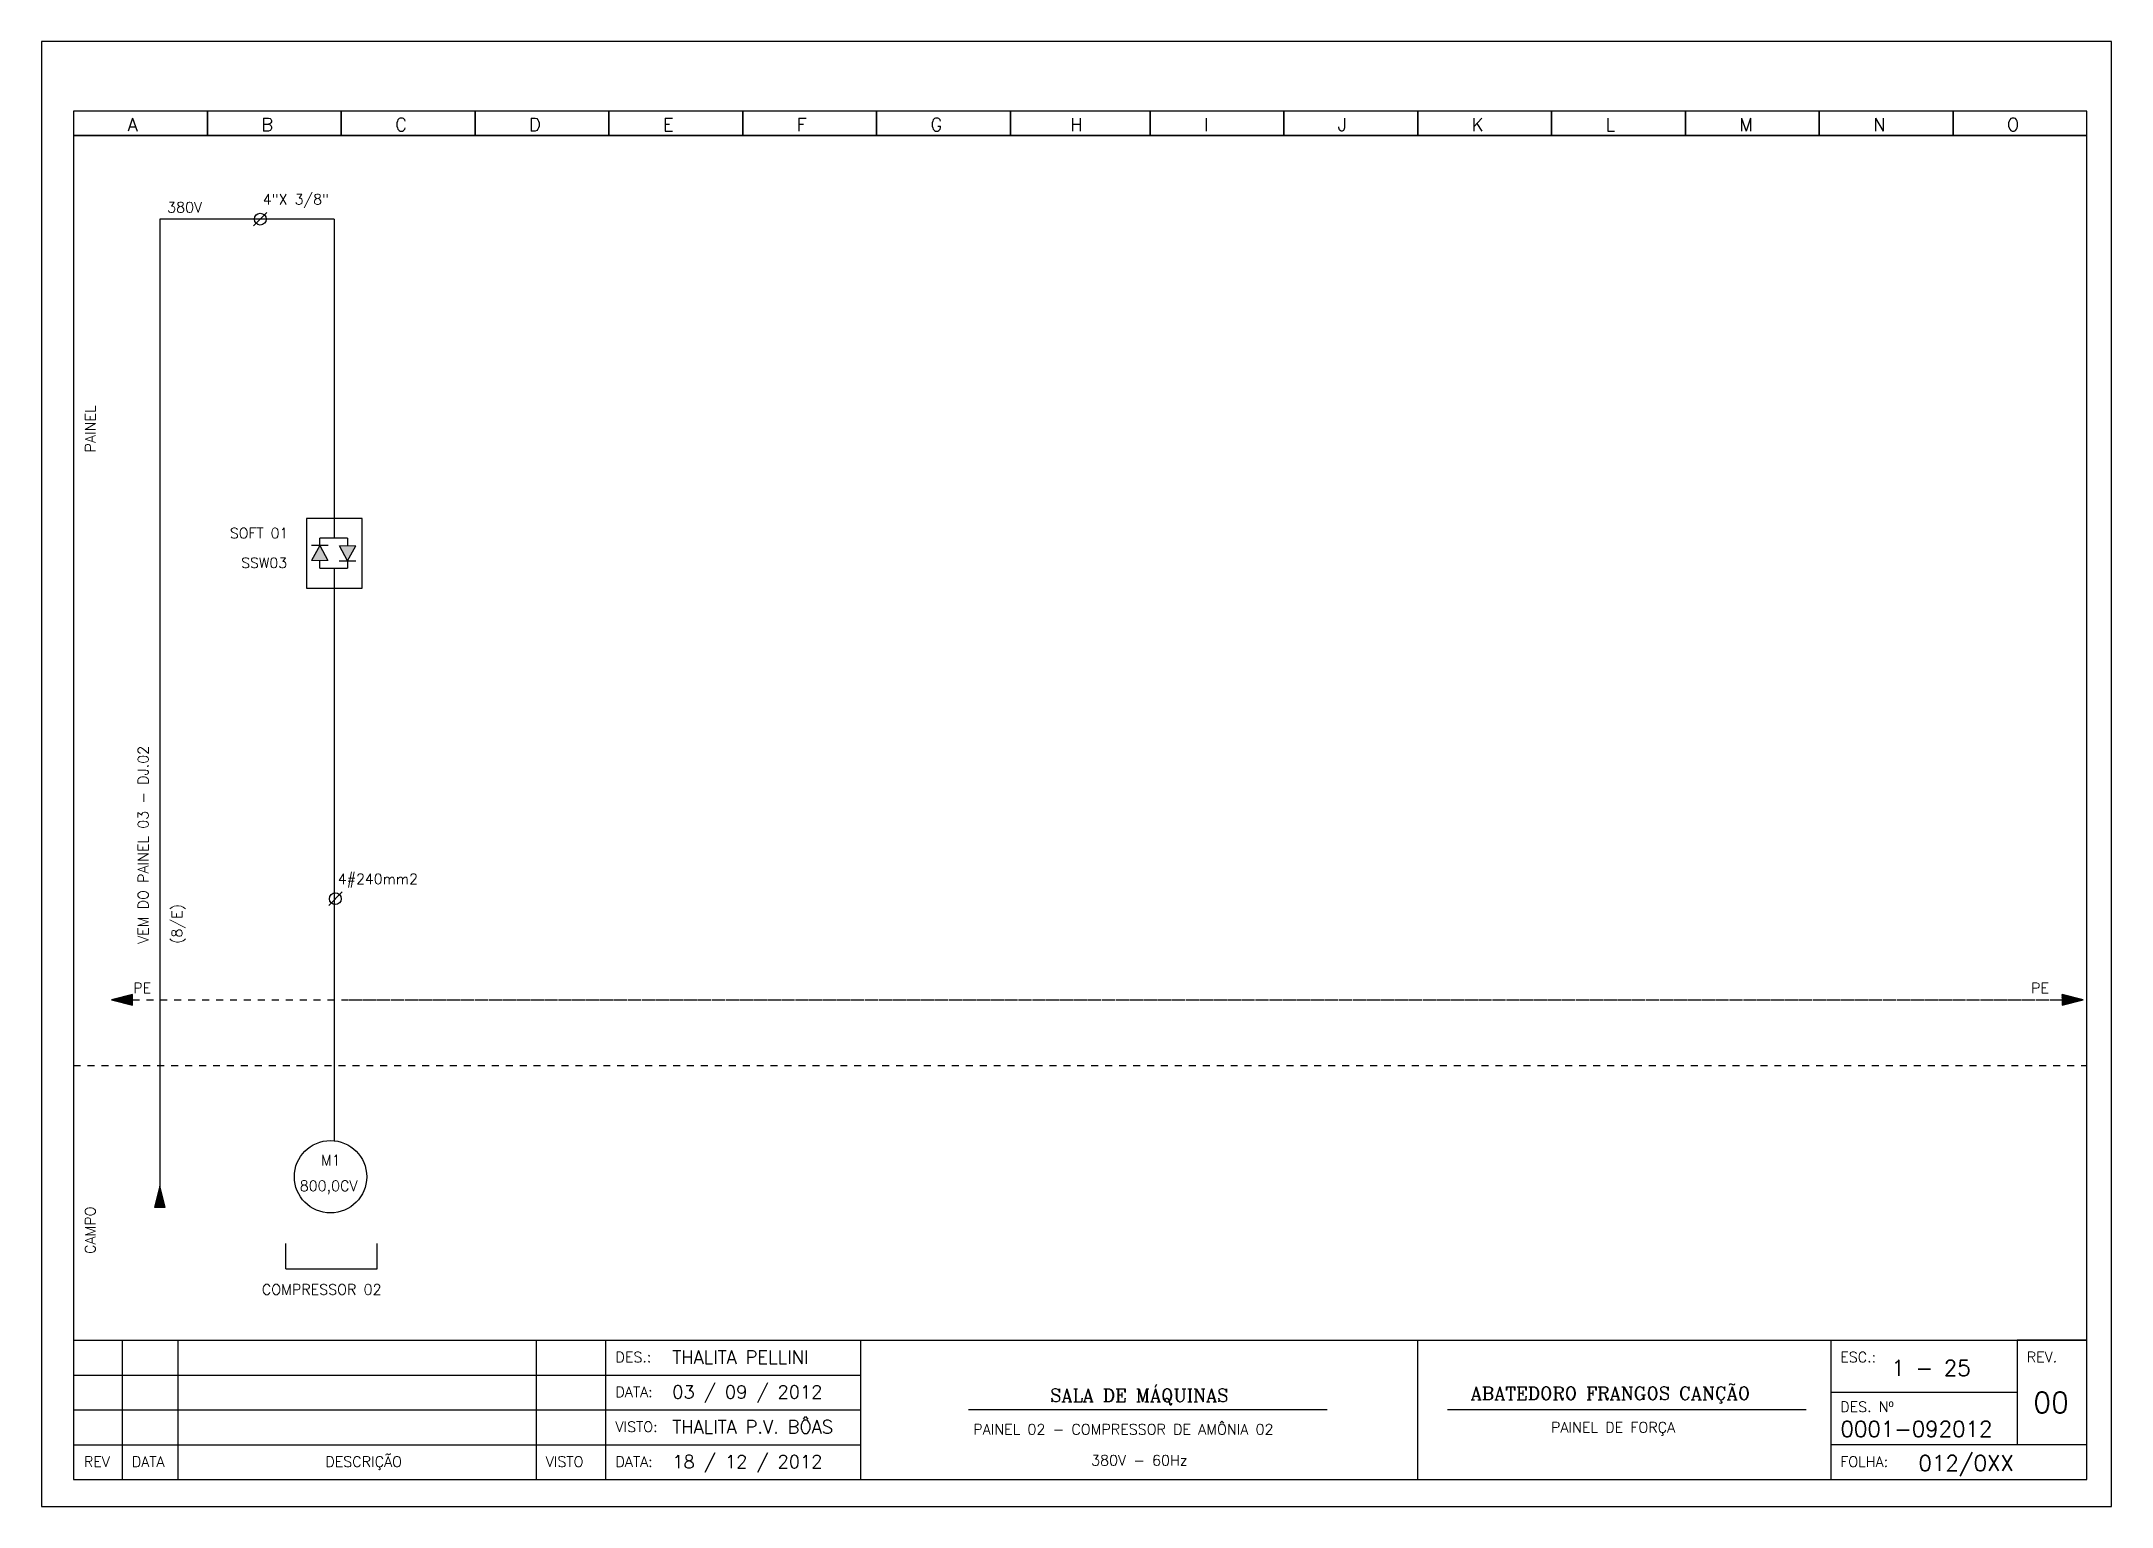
# Model space of a CAD drawing. Header units: millimetres. Extents: x 1974 to 2560, y 1429 to 1567.
# Drawn here: x 2003.81 to 2033.51, y 1428.53 to 1449.56 of the extents above; entities that cross this region are included whole.
import ezdxf

# ---------------------------------------------------------------- set-up
doc = ezdxf.new("R2010")
doc.units = ezdxf.units.MM
for name, pattern in [('DASHDOT2', [0.5, 0.25, -0.125, 0, -0.125]), ('DASHED', [0.75, 0.5, -0.25]), ('HIDDEN2', [0.1875, 0.125, -0.0625])]:
    doc.linetypes.add(name, pattern=pattern)
for name, color, linetype in [('ALIMENTAÇÃO', 6, 'Continuous'), ('CONECTOR_SAK', 2, 'Continuous'), ('EQUIPAMENTOS', 5, 'Continuous'), ('MARGEM', 1, 'Continuous'), ('MOTORES', 5, 'Continuous'), ('PAINEL', 7, 'Continuous'), ('soft', 5, 'Continuous'), ('TERRA', 3, 'DASHED'), ('TEXTO', 4, 'Continuous'), ('TEXTO_2', 5, 'Continuous'), ('TIMBRE', 7, 'Continuous')]:
    doc.layers.add(name, color=color, linetype=linetype)
doc.styles.add('REGUA60', font='romans.shx', dxfattribs={"height": 2})
doc.styles.add('ROMANC', font='romanc.shx', dxfattribs={"height": 0.55})
doc.styles.add('ROMANS', font='romans.shx', dxfattribs={"height": 37})

msp = doc.modelspace()

# ---------------------------------------------------------------- texts
at = {"style": 'ROMANS'}
for s, p in [('ESC.:', (2029.613, 1430.605)), ('REV.', (2032.289, 1430.605)), ('PAINEL 02 - COMPRESSOR DE AMÔNIA 02', (2017.175, 1429.568)), ('DES. Nº', (2029.613, 1429.892)), ('PAINEL DE FORÇA', (2025.464, 1429.596)), ('380V - 60Hz', (2018.866, 1429.123)), ('FOLHA:', (2029.613, 1429.105))]:
    msp.add_text(s, height=0.15, dxfattribs=at).set_placement(p)
at = {"layer": 'TEXTO'}
for s, height, style, p in [('A', 0.188, 'ROMANS', (2005.041, 1448.272)), ('B', 0.188, 'ROMANS', (2006.961, 1448.272)), ('C', 0.188, 'ROMANS', (2008.881, 1448.272)), ('D', 0.188, 'ROMANS', (2010.801, 1448.272)), ('E', 0.188, 'ROMANS', (2012.721, 1448.272)), ('F', 0.188, 'ROMANS', (2014.641, 1448.272)), ('G', 0.188, 'ROMANS', (2016.561, 1448.272)), ('H', 0.188, 'ROMANS', (2018.565, 1448.272)), ('I', 0.188, 'ROMANS', (2020.485, 1448.272)), ('J', 0.188, 'ROMANS', (2022.405, 1448.272)), ('K', 0.188, 'ROMANS', (2024.325, 1448.272)), ('L', 0.188, 'ROMANS', (2026.245, 1448.272)), ('M', 0.188, 'ROMANS', (2028.165, 1448.272)), ('N', 0.188, 'ROMANS', (2030.085, 1448.272)), ('O', 0.188, 'ROMANS', (2032.005, 1448.272)), ('4"X 3/8"', 0.148, 'ROMANS', (2006.982, 1447.219)), ('380V', 0.15, 'ROMANS', (2005.61, 1447.103)), ('SOFT 01', 0.148, 'ROMANS', (2006.511, 1442.429)), ('SSW03', 0.148, 'ROMANS', (2006.672, 1442.003)), ('4#240mm2', 0.148, 'ROMANS', (2008.06, 1437.467)), ('PE', 0.15, 'ROMANS', (2005.124, 1435.9)), ('PE', 0.15, 'ROMANS', (2032.351, 1435.9)), ('M1', 0.15, 'REGUA60', (2007.817, 1433.431)), ('800,0CV', 0.15, 'REGUA60', (2007.512, 1433.062)), ('COMPRESSOR 02', 0.15, 'REGUA60', (2006.969, 1431.574)), ('THALITA PELLINI', 0.1875, 'ROMANS', (2012.857, 1430.585)), ('03 / 09 / 2012', 0.1875, 'ROMANS', (2012.857, 1430.085)), ('THALITA P.V. BÔAS', 0.1875, 'ROMANS', (2012.857, 1429.585)), ('18 / 12 / 2012', 0.1875, 'ROMANS', (2012.857, 1429.085))]:
    msp.add_text(s, height=height, dxfattribs=dict(at, style=style)).set_placement(p)
at = {"layer": 'TEXTO', "style": 'REGUA60'}
for s, p in [('PAINEL', (2004.582, 1443.66)), ('VEM DO PAINEL 03 - DJ.02 ', (2005.341, 1436.609)), ('(8/E)', (2005.825, 1436.609)), ('CAMPO', (2004.582, 1432.159))]:
    msp.add_text(s, height=0.15, rotation=90, dxfattribs=at).set_placement(p)
at = {"layer": 'TEXTO', "color": 150, "style": 'ROMANS'}
for s, height, p in [('DES.:', 0.15, (2012.042, 1430.605)), ('1 - 25', 0.225, (2030.347, 1430.412)), ('DATA:', 0.15, (2012.042, 1430.105)), ('00', 0.3, (2032.38, 1429.878)), ('0001-092012', 0.225, (2029.617, 1429.536)), ('VISTO:', 0.15, (2012.042, 1429.605)), ('REV', 0.15, (2004.416, 1429.105)), ('DATA', 0.15, (2005.104, 1429.105)), ('DESCRIÇÃO', 0.15, (2007.88, 1429.105)), ('VISTO', 0.15, (2011.042, 1429.105)), ('DATA:', 0.15, (2012.042, 1429.105)), ('012/0XX', 0.225, (2030.736, 1429.046))]:
    msp.add_text(s, height=height, dxfattribs=at).set_placement(p)
at = {"layer": 'TEXTO_2', "style": 'ROMANC'}
for s, p in [('SALA DE MÁQUINAS', (2018.278, 1430.038)), ('ABATEDORO FRANGOS CANÇÃO', (2024.31, 1430.066))]:
    msp.add_text(s, height=0.1875, dxfattribs=at).set_placement(p)

# ---------------------------------------------------------------- blocks, each defined once
blk = doc.blocks.new('soft')
at = {"layer": 'soft'}
h = blk.add_hatch(color=7, dxfattribs=at)
h.paths.add_polyline_path([(-0.206, -0.385), (-0.323, -0.602), (-0.088, -0.602)])
h.paths.add_polyline_path([(0.194, -0.609), (0.312, -0.391), (0.077, -0.391)])
for p, q in [((0.403, 0), (-0.397, 0)), ((-0.397, 0), (-0.397, -1)), ((0.403, -1), (0.403, 0)), ((-0.206, -0.385), (-0.323, -0.602)), ((-0.206, -0.385), (-0.088, -0.602)), ((0.194, -0.609), (0.077, -0.391)), ((0.194, -0.609), (0.312, -0.391)), ((-0.397, -1), (0.403, -1))]:
    blk.add_line(p, q, dxfattribs=at)
at = {"layer": 'soft', "color": 7}
for p, q in [((0, 0), (0, -0.282)), ((-0.206, -0.385), (-0.206, -0.282)), ((0.194, -0.282), (-0.206, -0.282)), ((0.194, -0.282), (0.194, -0.391)), ((-0.083, -0.385), (-0.323, -0.385)), ((-0.206, -0.711), (-0.206, -0.602)), ((-0.206, -0.711), (0.194, -0.711)), ((0, -0.711), (0, -1)), ((0.072, -0.609), (0.312, -0.609)), ((0.194, -0.609), (0.194, -0.711))]:
    blk.add_line(p, q, dxfattribs=at)
at = {"layer": 'soft', "lineweight": 20}
for p, q in [((0.312, -0.391), (0.077, -0.391)), ((-0.323, -0.602), (-0.088, -0.602))]:
    blk.add_line(p, q, dxfattribs=at)

# ---------------------------------------------------------------- hatches: boundary and pattern name
at = {"layer": 'EQUIPAMENTOS'}
msp.add_hatch(color=256, dxfattribs=at).paths.add_polyline_path([(2005.58, 1432.832), (2005.505, 1433.132), (2005.43, 1432.832)])
msp.add_hatch(color=256, dxfattribs=at).paths.add_polyline_path([(2005.58, 1432.832), (2005.505, 1433.132), (2005.43, 1432.832)])
at = {"layer": 'TERRA'}
h = msp.add_hatch(dxfattribs=at)
h.set_pattern_fill('ANSI31', color=256, scale=0.004, angle=180, style=0)
h.set_pattern_definition([(225, (2062.0663817, 1484.42584864), (0.0003535533906, -0.0003535533906), [])])
h.paths.add_polyline_path([(2004.812, 1435.806), (2005.112, 1435.806), (2005.112, 1435.881)])
h.paths.add_polyline_path([(2005.112, 1435.731), (2005.112, 1435.806), (2004.812, 1435.806)])
h = msp.add_hatch(dxfattribs=at)
h.set_pattern_fill('ANSI31', color=256, scale=0.004, style=0)
h.set_pattern_definition([(45, (1975.8419275, 1387.1862611), (-0.0003535533906, 0.0003535533906), [])])
h.paths.add_polyline_path([(2033.096, 1435.806), (2032.796, 1435.806), (2032.796, 1435.731)])
h.paths.add_polyline_path([(2032.796, 1435.881), (2032.796, 1435.806), (2033.096, 1435.806)])

# ---------------------------------------------------------------- linework, layer by layer
for p, q in [((2007.314, 1431.946), (2007.314, 1432.31)), ((2008.621, 1431.946), (2008.621, 1432.31)), ((2007.314, 1431.946), (2008.621, 1431.946)), ((2033.152, 1430.922), (2032.152, 1430.922))]:
    msp.add_line(p, q)
at = {"layer": 'ALIMENTAÇÃO', "color": 6}
msp.add_line((2008.005, 1447.009), (2008.005, 1442.713), dxfattribs=at)
at = {"layer": 'ALIMENTAÇÃO'}
msp.add_line((2008.005, 1441.713), (2008.005, 1433.785), dxfattribs=at)
at = {"layer": 'CONECTOR_SAK'}
for p, q in [((2007.042, 1447.106), (2006.851, 1446.913)), ((2008.119, 1437.354), (2007.928, 1437.161))]:
    msp.add_line(p, q, dxfattribs=at)
for centre in [(2006.946, 1447.009), (2008.023, 1437.257)]:
    msp.add_circle(centre, 0.0846, dxfattribs=at)
at = {"layer": 'EQUIPAMENTOS'}
msp.add_line((2008.005, 1447.009), (2005.505, 1447.009), dxfattribs=at)
msp.add_lwpolyline([(2005.58, 1432.832), (2005.505, 1433.132), (2005.43, 1432.832), (2005.58, 1432.832)], dxfattribs=at)
at = {"layer": 'MARGEM', "color": 7}
msp.add_lwpolyline([(2003.806, 1428.534), (2033.506, 1428.534), (2033.506, 1449.559), (2003.806, 1449.559)], close=True, dxfattribs=at)
at = {"layer": 'MOTORES'}
msp.add_circle((2007.954, 1433.268), 0.519, dxfattribs=at)
at = {"layer": 'PAINEL', "color": 12, "linetype": 'HIDDEN2', "ltscale": 0.005}
msp.add_line((2004.268, 1434.866), (2033.152, 1434.866), dxfattribs=at)
at = {"layer": 'soft'}
msp.add_line((2005.505, 1447.009), (2005.505, 1433.132), dxfattribs=at)
at = {"layer": 'TERRA', "linetype": 'DASHDOT2', "ltscale": 0.0025}
for p, q in [((2005.112, 1435.806), (2032.796, 1435.806)), ((2005.112, 1435.806), (2032.796, 1435.806)), ((2008.223, 1435.806), (2033.096, 1435.806))]:
    msp.add_line(p, q, dxfattribs=at)
at = {"layer": 'TERRA'}
for points in [[(2005.112, 1435.881), (2004.812, 1435.806), (2005.112, 1435.731), (2005.112, 1435.881)], [(2005.112, 1435.881), (2004.812, 1435.806), (2005.112, 1435.731), (2005.112, 1435.881)], [(2032.796, 1435.731), (2033.096, 1435.806), (2032.796, 1435.881), (2032.796, 1435.731)], [(2032.796, 1435.731), (2033.096, 1435.806), (2032.796, 1435.881), (2032.796, 1435.731)]]:
    msp.add_lwpolyline(points, dxfattribs=at)
at = {"layer": 'TIMBRE', "color": 12}
msp.add_line((2033.152, 1448.559), (2004.268, 1448.559), dxfattribs=at)
at = {"layer": 'TIMBRE'}
for p, q in [((2004.268, 1430.922), (2033.152, 1430.922)), ((2004.968, 1428.922), (2004.968, 1430.922)), ((2005.768, 1428.922), (2005.768, 1430.922)), ((2010.906, 1430.922), (2010.906, 1428.922)), ((2011.906, 1428.922), (2011.906, 1430.922)), ((2015.559, 1430.922), (2015.559, 1428.922)), ((2023.549, 1430.922), (2023.549, 1428.922)), ((2029.477, 1430.922), (2029.477, 1428.922)), ((2032.152, 1430.922), (2032.152, 1429.422)), ((2004.268, 1430.422), (2015.559, 1430.422)), ((2032.152, 1430.172), (2029.477, 1430.172)), ((2004.268, 1429.922), (2015.559, 1429.922)), ((2022.253, 1429.922), (2017.109, 1429.922)), ((2029.124, 1429.922), (2023.98, 1429.922)), ((2004.268, 1429.422), (2015.559, 1429.422)), ((2033.152, 1429.422), (2029.477, 1429.422))]:
    msp.add_line(p, q, dxfattribs=at)
at = {"layer": 'TIMBRE', "color": 12}
for points in [[(2004.268, 1448.209), (2006.188, 1448.209), (2006.188, 1448.559), (2004.268, 1448.559)], [(2006.188, 1448.209), (2008.108, 1448.209), (2008.108, 1448.559), (2006.188, 1448.559)], [(2008.108, 1448.209), (2010.028, 1448.209), (2010.028, 1448.559), (2008.108, 1448.559)], [(2010.028, 1448.209), (2011.948, 1448.209), (2011.948, 1448.559), (2010.028, 1448.559)], [(2011.948, 1448.209), (2013.868, 1448.209), (2013.868, 1448.559), (2011.948, 1448.559)], [(2013.868, 1448.209), (2015.788, 1448.209), (2015.788, 1448.559), (2013.868, 1448.559)], [(2015.788, 1448.209), (2017.708, 1448.209), (2017.708, 1448.559), (2015.788, 1448.559)], [(2017.708, 1448.209), (2019.712, 1448.209), (2019.712, 1448.559), (2017.708, 1448.559)], [(2019.712, 1448.209), (2021.632, 1448.209), (2021.632, 1448.559), (2019.712, 1448.559)], [(2021.632, 1448.209), (2023.552, 1448.209), (2023.552, 1448.559), (2021.632, 1448.559)], [(2023.552, 1448.209), (2025.472, 1448.209), (2025.472, 1448.559), (2023.552, 1448.559)], [(2025.472, 1448.209), (2027.392, 1448.209), (2027.392, 1448.559), (2025.472, 1448.559)], [(2027.392, 1448.209), (2029.312, 1448.209), (2029.312, 1448.559), (2027.392, 1448.559)], [(2029.312, 1448.209), (2031.232, 1448.209), (2031.232, 1448.559), (2029.312, 1448.559)], [(2031.232, 1448.209), (2033.152, 1448.209), (2033.152, 1448.559), (2031.232, 1448.559)], [(2004.268, 1428.922), (2033.152, 1428.922), (2033.152, 1448.209), (2004.268, 1448.209)]]:
    msp.add_lwpolyline(points, close=True, dxfattribs=at)

# ---------------------------------------------------------------- block references
at = {"layer": 'soft'}
msp.add_blockref('soft', (2008.005, 1442.713), dxfattribs=at)

msp.set_redraw_order([(e.dxf.handle, doc.entitydb.next_handle()) for e in msp.query("TEXT MTEXT ATTDEF DIMENSION ARC_DIMENSION")])  # texts and dimensions are drawn at this point

doc.saveas('drawing.dxf')
